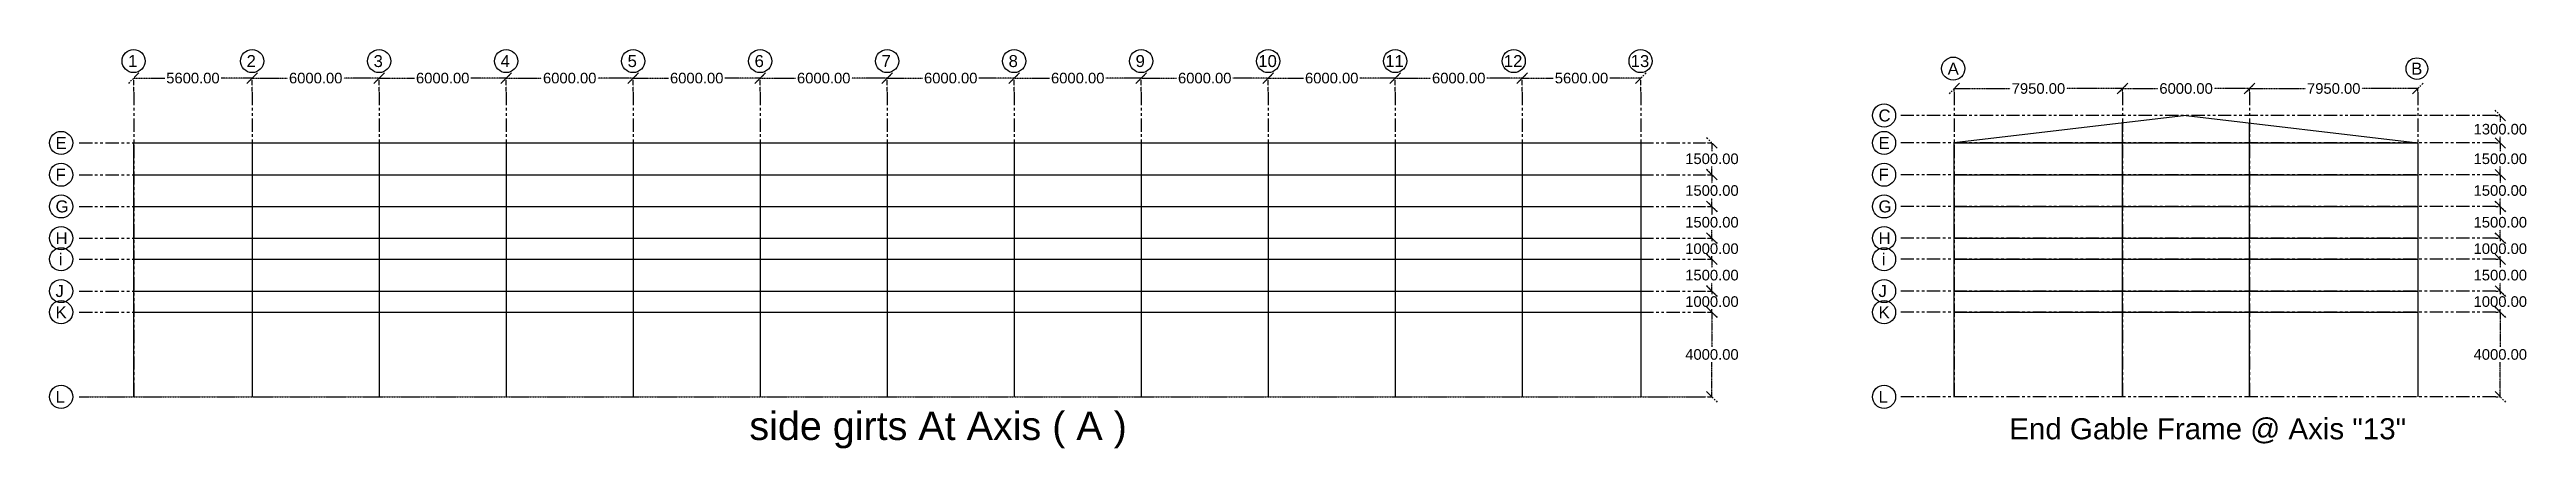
# Model space of a CAD drawing. Header units: inches. Extents: x 8519 to 881470, y -4476 to 84370.
# Drawn here: x 183655 to 300672, y -2438 to 16424 of the extents above; entities that cross this region are included whole.
import ezdxf

# ---------------------------------------------------------------- set-up
doc = ezdxf.new("R2010")
doc.units = ezdxf.units.IN
doc.header["$MEASUREMENT"] = 0
doc.header["$PDMODE"] = 34
doc.linetypes.add('ACAD_ISO03W100', pattern=[30, 12, -18])
doc.linetypes.add('PHANTOM2', pattern=[1.25, 0.625, -0.125, 0.125, -0.125, 0.125, -0.125])
for name, color, linetype in [('axis', 8, 'PHANTOM2'), ('dimensions', 1, 'PHANTOM2'), ('initial layout', 7, 'Continuous'), ('text', 3, 'Continuous')]:
    doc.layers.add(name, color=color, linetype=linetype)
doc.styles.get("Standard").update_dxf_attribs({"font": 'arial.ttf'})
doc.dimstyles.new('Dim_1', dxfattribs={"dimtxt": 500, "dimasz": 500, "dimexe": 0.0625, "dimexo": 0.0625, "dimgap": 100, "dimtad": 0, "dimtih": 1, "dimtoh": 1, "dimzin": 0, "dimdsep": 46, "dimtxsty": 'Standard', "dimblk": 'OBLIQUE', "dimcen": 0.09, "dimclrd": 256, "dimclre": 256, "dimclrt": 256, "dimadec": 0, "dimazin": 0, "dimtfac": 1, "dimtofl": 0, "dimtmove": 0, "dimatfit": 3, "dimfxl": 1, "dimtfillclr": 256, "dimtolj": 1, "dimtzin": 0, "dimlwe": -1, "dimarcsym": 0})

msp = doc.modelspace()

# ---------------------------------------------------------------- texts
at = {"layer": 'text'}
for s, height, p in [('1', 564.824, (187363.291, 15594.893)), ('2', 564.824, (192963.291, 15594.893)), ('3', 564.824, (198963.291, 15594.893)), ('4', 564.824, (204963.291, 15594.893)), ('5', 564.824, (210963.291, 15594.893)), ('6', 564.824, (216963.291, 15594.893)), ('7', 564.824, (222963.291, 15594.893)), ('8', 564.824, (228963.291, 15594.893)), ('9', 564.824, (234963.291, 15594.893)), ('10', 564.8237, (240758.574, 15594.893)), ('11', 564.8237, (246758.574, 15594.893)), ('12', 564.8237, (252358.574, 15594.893)), ('13', 564.8237, (258352.605, 15594.893)), ('A', 564.824, (273326.953, 15236.204)), ('B', 564.824, (295226.953, 15236.204)), ('C', 564.824, (270061.18, 13022.897)), ('E', 564.824, (183937.851, 11722.897)), ('E', 564.824, (270061.18, 11722.897)), ('F', 564.824, (183937.851, 10222.897)), ('F', 564.824, (270061.18, 10222.897)), ('G', 564.824, (183937.851, 8722.897)), ('G', 564.824, (270061.18, 8722.897)), ('H', 564.824, (183937.851, 7222.897)), ('H', 564.824, (270061.18, 7222.897)), ('i', 564.824, (184091.899, 6222.76)), ('i', 564.824, (270215.228, 6222.76)), ('J', 564.824, (183937.851, 4722.897)), ('J', 564.824, (270061.18, 4722.897)), ('K', 564.824, (183937.851, 3722.897)), ('K', 564.824, (270061.18, 3722.897)), ('L', 564.824, (183937.851, -277.103)), ('L', 564.824, (270061.18, -277.103)), ('side girts At Axis ( A )', 1335.70515, (216716.403, -2034.87)), ('End Gable Frame @ Axis "13"', 997.80206, (276236.929, -2004.304))]:
    msp.add_text(s, height=height, dxfattribs=at).set_placement(p)

# ---------------------------------------------------------------- blocks, each defined once
blk = doc.blocks.new('_Oblique')
at = {"color": 0, "linetype": 'ByBlock', "lineweight": -2}
blk.add_line((-0.5, -0.5), (0.5, 0.5), dxfattribs=at)
blk = doc.blocks.new('*D104')
at = {"layer": 'Defpoints', "color": 0, "transparency": 16777216}
for p in [(187629, 15070), (187629, 14415), (193229, 14415)]:
    blk.add_point(p, dxfattribs=at)
at = {"layer": 'dimensions', "linetype": 'ACAD_ISO03W100', "transparency": 16777216}
for p, q in [((187629, 14415), (187629, 15070)), ((193229, 14415), (193229, 15070))]:
    blk.add_line(p, q, dxfattribs=at)
at = {"layer": 'dimensions', "lineweight": -2, "transparency": 16777216}
for p, q in [((187629, 15070), (189098, 15070)), ((193229, 15070), (191761, 15070))]:
    blk.add_line(p, q, dxfattribs=at)
at = {"layer": 'dimensions', "lineweight": -2, "transparency": 16777216, "xscale": 500, "yscale": 500, "zscale": 500, "rotation": 180}
blk.add_blockref('_Oblique', (187629, 15070), dxfattribs=at)
at = {"layer": 'dimensions', "lineweight": -2, "transparency": 16777216, "xscale": 500, "yscale": 500, "zscale": 500}
blk.add_blockref('_Oblique', (193229, 15070), dxfattribs=at)
at = {"layer": 'dimensions', "transparency": 16777216, "insert": (190429, 15070), "char_height": 500, "attachment_point": 5}
blk.add_mtext('\\A1;5600.00', dxfattribs=at)
blk = doc.blocks.new('*D105')
at = {"layer": 'Defpoints', "color": 0, "transparency": 16777216}
for p in [(193229, 15070), (193229, 14415), (199229, 14415)]:
    blk.add_point(p, dxfattribs=at)
at = {"layer": 'dimensions', "linetype": 'ACAD_ISO03W100', "transparency": 16777216}
for p, q in [((193229, 14415), (193229, 15070)), ((199229, 14415), (199229, 15070))]:
    blk.add_line(p, q, dxfattribs=at)
at = {"layer": 'dimensions', "lineweight": -2, "transparency": 16777216}
for p, q in [((193229, 15070), (194897, 15070)), ((199229, 15070), (197562, 15070))]:
    blk.add_line(p, q, dxfattribs=at)
at = {"layer": 'dimensions', "lineweight": -2, "transparency": 16777216, "xscale": 500, "yscale": 500, "zscale": 500, "rotation": 180}
blk.add_blockref('_Oblique', (193229, 15070), dxfattribs=at)
at = {"layer": 'dimensions', "lineweight": -2, "transparency": 16777216, "xscale": 500, "yscale": 500, "zscale": 500}
blk.add_blockref('_Oblique', (199229, 15070), dxfattribs=at)
at = {"layer": 'dimensions', "transparency": 16777216, "insert": (196229, 15070), "char_height": 500, "attachment_point": 5}
blk.add_mtext('\\A1;6000.00', dxfattribs=at)
blk = doc.blocks.new('*D106')
at = {"layer": 'Defpoints', "color": 0, "transparency": 16777216}
for p in [(199229, 15070), (199229, 14415), (205229, 14415)]:
    blk.add_point(p, dxfattribs=at)
at = {"layer": 'dimensions', "linetype": 'ACAD_ISO03W100', "transparency": 16777216}
for p, q in [((199229, 14415), (199229, 15070)), ((205229, 14415), (205229, 15070))]:
    blk.add_line(p, q, dxfattribs=at)
at = {"layer": 'dimensions', "lineweight": -2, "transparency": 16777216}
for p, q in [((199229, 15070), (200897, 15070)), ((205229, 15070), (203562, 15070))]:
    blk.add_line(p, q, dxfattribs=at)
at = {"layer": 'dimensions', "lineweight": -2, "transparency": 16777216, "xscale": 500, "yscale": 500, "zscale": 500, "rotation": 180}
blk.add_blockref('_Oblique', (199229, 15070), dxfattribs=at)
at = {"layer": 'dimensions', "lineweight": -2, "transparency": 16777216, "xscale": 500, "yscale": 500, "zscale": 500}
blk.add_blockref('_Oblique', (205229, 15070), dxfattribs=at)
at = {"layer": 'dimensions', "transparency": 16777216, "insert": (202229, 15070), "char_height": 500, "attachment_point": 5}
blk.add_mtext('\\A1;6000.00', dxfattribs=at)
blk = doc.blocks.new('*D107')
at = {"layer": 'Defpoints', "color": 0, "transparency": 16777216}
for p in [(205229, 15070), (205229, 14415), (211229, 14415)]:
    blk.add_point(p, dxfattribs=at)
at = {"layer": 'dimensions', "linetype": 'ACAD_ISO03W100', "transparency": 16777216}
for p, q in [((205229, 14415), (205229, 15070)), ((211229, 14415), (211229, 15070))]:
    blk.add_line(p, q, dxfattribs=at)
at = {"layer": 'dimensions', "lineweight": -2, "transparency": 16777216}
for p, q in [((205229, 15070), (206897, 15070)), ((211229, 15070), (209562, 15070))]:
    blk.add_line(p, q, dxfattribs=at)
at = {"layer": 'dimensions', "lineweight": -2, "transparency": 16777216, "xscale": 500, "yscale": 500, "zscale": 500, "rotation": 180}
blk.add_blockref('_Oblique', (205229, 15070), dxfattribs=at)
at = {"layer": 'dimensions', "lineweight": -2, "transparency": 16777216, "xscale": 500, "yscale": 500, "zscale": 500}
blk.add_blockref('_Oblique', (211229, 15070), dxfattribs=at)
at = {"layer": 'dimensions', "transparency": 16777216, "insert": (208229, 15070), "char_height": 500, "attachment_point": 5}
blk.add_mtext('\\A1;6000.00', dxfattribs=at)
blk = doc.blocks.new('*D108')
at = {"layer": 'Defpoints', "color": 0, "transparency": 16777216}
for p in [(211229, 15070), (211229, 14415), (217229, 14415)]:
    blk.add_point(p, dxfattribs=at)
at = {"layer": 'dimensions', "linetype": 'ACAD_ISO03W100', "transparency": 16777216}
for p, q in [((211229, 14415), (211229, 15070)), ((217229, 14415), (217229, 15070))]:
    blk.add_line(p, q, dxfattribs=at)
at = {"layer": 'dimensions', "lineweight": -2, "transparency": 16777216}
for p, q in [((211229, 15070), (212897, 15070)), ((217229, 15070), (215562, 15070))]:
    blk.add_line(p, q, dxfattribs=at)
at = {"layer": 'dimensions', "lineweight": -2, "transparency": 16777216, "xscale": 500, "yscale": 500, "zscale": 500, "rotation": 180}
blk.add_blockref('_Oblique', (211229, 15070), dxfattribs=at)
at = {"layer": 'dimensions', "lineweight": -2, "transparency": 16777216, "xscale": 500, "yscale": 500, "zscale": 500}
blk.add_blockref('_Oblique', (217229, 15070), dxfattribs=at)
at = {"layer": 'dimensions', "transparency": 16777216, "insert": (214229, 15070), "char_height": 500, "attachment_point": 5}
blk.add_mtext('\\A1;6000.00', dxfattribs=at)
blk = doc.blocks.new('*D109')
at = {"layer": 'Defpoints', "color": 0, "transparency": 16777216}
for p in [(217229, 15070), (217229, 14415), (223229, 14415)]:
    blk.add_point(p, dxfattribs=at)
at = {"layer": 'dimensions', "linetype": 'ACAD_ISO03W100', "transparency": 16777216}
for p, q in [((217229, 14415), (217229, 15070)), ((223229, 14415), (223229, 15070))]:
    blk.add_line(p, q, dxfattribs=at)
at = {"layer": 'dimensions', "lineweight": -2, "transparency": 16777216}
for p, q in [((217229, 15070), (218897, 15070)), ((223229, 15070), (221562, 15070))]:
    blk.add_line(p, q, dxfattribs=at)
at = {"layer": 'dimensions', "lineweight": -2, "transparency": 16777216, "xscale": 500, "yscale": 500, "zscale": 500, "rotation": 180}
blk.add_blockref('_Oblique', (217229, 15070), dxfattribs=at)
at = {"layer": 'dimensions', "lineweight": -2, "transparency": 16777216, "xscale": 500, "yscale": 500, "zscale": 500}
blk.add_blockref('_Oblique', (223229, 15070), dxfattribs=at)
at = {"layer": 'dimensions', "transparency": 16777216, "insert": (220229, 15070), "char_height": 500, "attachment_point": 5}
blk.add_mtext('\\A1;6000.00', dxfattribs=at)
blk = doc.blocks.new('*D110')
at = {"layer": 'Defpoints', "color": 0, "transparency": 16777216}
for p in [(223229, 15070), (223229, 14415), (229229, 14415)]:
    blk.add_point(p, dxfattribs=at)
at = {"layer": 'dimensions', "linetype": 'ACAD_ISO03W100', "transparency": 16777216}
for p, q in [((223229, 14415), (223229, 15070)), ((229229, 14415), (229229, 15070))]:
    blk.add_line(p, q, dxfattribs=at)
at = {"layer": 'dimensions', "lineweight": -2, "transparency": 16777216}
for p, q in [((223229, 15070), (224897, 15070)), ((229229, 15070), (227562, 15070))]:
    blk.add_line(p, q, dxfattribs=at)
at = {"layer": 'dimensions', "lineweight": -2, "transparency": 16777216, "xscale": 500, "yscale": 500, "zscale": 500, "rotation": 180}
blk.add_blockref('_Oblique', (223229, 15070), dxfattribs=at)
at = {"layer": 'dimensions', "lineweight": -2, "transparency": 16777216, "xscale": 500, "yscale": 500, "zscale": 500}
blk.add_blockref('_Oblique', (229229, 15070), dxfattribs=at)
at = {"layer": 'dimensions', "transparency": 16777216, "insert": (226229, 15070), "char_height": 500, "attachment_point": 5}
blk.add_mtext('\\A1;6000.00', dxfattribs=at)
blk = doc.blocks.new('*D111')
at = {"layer": 'Defpoints', "color": 0, "transparency": 16777216}
for p in [(229229, 15070), (229229, 14415), (235229, 14415)]:
    blk.add_point(p, dxfattribs=at)
at = {"layer": 'dimensions', "linetype": 'ACAD_ISO03W100', "transparency": 16777216}
for p, q in [((229229, 14415), (229229, 15070)), ((235229, 14415), (235229, 15070))]:
    blk.add_line(p, q, dxfattribs=at)
at = {"layer": 'dimensions', "lineweight": -2, "transparency": 16777216}
for p, q in [((229229, 15070), (230897, 15070)), ((235229, 15070), (233562, 15070))]:
    blk.add_line(p, q, dxfattribs=at)
at = {"layer": 'dimensions', "lineweight": -2, "transparency": 16777216, "xscale": 500, "yscale": 500, "zscale": 500, "rotation": 180}
blk.add_blockref('_Oblique', (229229, 15070), dxfattribs=at)
at = {"layer": 'dimensions', "lineweight": -2, "transparency": 16777216, "xscale": 500, "yscale": 500, "zscale": 500}
blk.add_blockref('_Oblique', (235229, 15070), dxfattribs=at)
at = {"layer": 'dimensions', "transparency": 16777216, "insert": (232229, 15070), "char_height": 500, "attachment_point": 5}
blk.add_mtext('\\A1;6000.00', dxfattribs=at)
blk = doc.blocks.new('*D112')
at = {"layer": 'Defpoints', "color": 0, "transparency": 16777216}
for p in [(235229, 15070), (235229, 14415), (241229, 14415)]:
    blk.add_point(p, dxfattribs=at)
at = {"layer": 'dimensions', "linetype": 'ACAD_ISO03W100', "transparency": 16777216}
for p, q in [((235229, 14415), (235229, 15070)), ((241229, 14415), (241229, 15070))]:
    blk.add_line(p, q, dxfattribs=at)
at = {"layer": 'dimensions', "lineweight": -2, "transparency": 16777216}
for p, q in [((235229, 15070), (236897, 15070)), ((241229, 15070), (239562, 15070))]:
    blk.add_line(p, q, dxfattribs=at)
at = {"layer": 'dimensions', "lineweight": -2, "transparency": 16777216, "xscale": 500, "yscale": 500, "zscale": 500, "rotation": 180}
blk.add_blockref('_Oblique', (235229, 15070), dxfattribs=at)
at = {"layer": 'dimensions', "lineweight": -2, "transparency": 16777216, "xscale": 500, "yscale": 500, "zscale": 500}
blk.add_blockref('_Oblique', (241229, 15070), dxfattribs=at)
at = {"layer": 'dimensions', "transparency": 16777216, "insert": (238229, 15070), "char_height": 500, "attachment_point": 5}
blk.add_mtext('\\A1;6000.00', dxfattribs=at)
blk = doc.blocks.new('*D113')
at = {"layer": 'Defpoints', "color": 0, "transparency": 16777216}
for p in [(241229, 15070), (241229, 14415), (247229, 14415)]:
    blk.add_point(p, dxfattribs=at)
at = {"layer": 'dimensions', "linetype": 'ACAD_ISO03W100', "transparency": 16777216}
for p, q in [((241229, 14415), (241229, 15070)), ((247229, 14415), (247229, 15070))]:
    blk.add_line(p, q, dxfattribs=at)
at = {"layer": 'dimensions', "lineweight": -2, "transparency": 16777216}
for p, q in [((241229, 15070), (242897, 15070)), ((247229, 15070), (245562, 15070))]:
    blk.add_line(p, q, dxfattribs=at)
at = {"layer": 'dimensions', "lineweight": -2, "transparency": 16777216, "xscale": 500, "yscale": 500, "zscale": 500, "rotation": 180}
blk.add_blockref('_Oblique', (241229, 15070), dxfattribs=at)
at = {"layer": 'dimensions', "lineweight": -2, "transparency": 16777216, "xscale": 500, "yscale": 500, "zscale": 500}
blk.add_blockref('_Oblique', (247229, 15070), dxfattribs=at)
at = {"layer": 'dimensions', "transparency": 16777216, "insert": (244229, 15070), "char_height": 500, "attachment_point": 5}
blk.add_mtext('\\A1;6000.00', dxfattribs=at)
blk = doc.blocks.new('*D114')
at = {"layer": 'Defpoints', "color": 0, "transparency": 16777216}
for p in [(247229, 15070), (247229, 14415), (253229, 14415)]:
    blk.add_point(p, dxfattribs=at)
at = {"layer": 'dimensions', "linetype": 'ACAD_ISO03W100', "transparency": 16777216}
for p, q in [((247229, 14415), (247229, 15070)), ((253229, 14415), (253229, 15070))]:
    blk.add_line(p, q, dxfattribs=at)
at = {"layer": 'dimensions', "lineweight": -2, "transparency": 16777216}
for p, q in [((247229, 15070), (248897, 15070)), ((253229, 15070), (251562, 15070))]:
    blk.add_line(p, q, dxfattribs=at)
at = {"layer": 'dimensions', "lineweight": -2, "transparency": 16777216, "xscale": 500, "yscale": 500, "zscale": 500, "rotation": 180}
blk.add_blockref('_Oblique', (247229, 15070), dxfattribs=at)
at = {"layer": 'dimensions', "lineweight": -2, "transparency": 16777216, "xscale": 500, "yscale": 500, "zscale": 500}
blk.add_blockref('_Oblique', (253229, 15070), dxfattribs=at)
at = {"layer": 'dimensions', "transparency": 16777216, "insert": (250229, 15070), "char_height": 500, "attachment_point": 5}
blk.add_mtext('\\A1;6000.00', dxfattribs=at)
blk = doc.blocks.new('*D115')
at = {"layer": 'Defpoints', "color": 0, "transparency": 16777216}
for p in [(253229, 15070), (253229, 14415), (258829, 14415)]:
    blk.add_point(p, dxfattribs=at)
at = {"layer": 'dimensions', "linetype": 'ACAD_ISO03W100', "transparency": 16777216}
for p, q in [((253229, 14415), (253229, 15070)), ((258829, 14415), (258829, 15070))]:
    blk.add_line(p, q, dxfattribs=at)
at = {"layer": 'dimensions', "lineweight": -2, "transparency": 16777216}
for p, q in [((253229, 15070), (254698, 15070)), ((258829, 15070), (257361, 15070))]:
    blk.add_line(p, q, dxfattribs=at)
at = {"layer": 'dimensions', "lineweight": -2, "transparency": 16777216, "xscale": 500, "yscale": 500, "zscale": 500, "rotation": 180}
blk.add_blockref('_Oblique', (253229, 15070), dxfattribs=at)
at = {"layer": 'dimensions', "lineweight": -2, "transparency": 16777216, "xscale": 500, "yscale": 500, "zscale": 500}
blk.add_blockref('_Oblique', (258829, 15070), dxfattribs=at)
at = {"layer": 'dimensions', "transparency": 16777216, "insert": (256029, 15070), "char_height": 500, "attachment_point": 5}
blk.add_mtext('\\A1;5600.00', dxfattribs=at)
blk = doc.blocks.new('*D116')
at = {"layer": 'Defpoints', "color": 0, "transparency": 16777216}
for p in [(261659, 5005), (262192, 5005), (261659, 4005)]:
    blk.add_point(p, dxfattribs=at)
at = {"layer": 'dimensions', "linetype": 'ACAD_ISO03W100', "transparency": 16777216}
for p, q in [((261659, 5005), (262192, 5005)), ((261659, 4005), (262192, 4005))]:
    blk.add_line(p, q, dxfattribs=at)
at = {"layer": 'dimensions', "lineweight": -2, "transparency": 16777216}
for p, q in [((262192, 5005), (262192, 4861)), ((262192, 4005), (262192, 4150))]:
    blk.add_line(p, q, dxfattribs=at)
at = {"layer": 'dimensions', "lineweight": -2, "transparency": 16777216, "xscale": 500, "yscale": 500, "zscale": 500}
for p, rotation in [((262192, 5005), 90), ((262192, 4005), 270)]:
    blk.add_blockref('_Oblique', p, dxfattribs=dict(at, rotation=rotation))
at = {"layer": 'dimensions', "transparency": 16777216, "insert": (262192, 4505), "char_height": 500, "attachment_point": 5}
blk.add_mtext('\\A1;1000.00', dxfattribs=at)
blk = doc.blocks.new('*D117')
at = {"layer": 'Defpoints', "color": 0, "transparency": 16777216}
for p in [(261659, 6505), (262192, 6505), (261659, 5005)]:
    blk.add_point(p, dxfattribs=at)
at = {"layer": 'dimensions', "linetype": 'ACAD_ISO03W100', "transparency": 16777216}
for p, q in [((261659, 6505), (262192, 6505)), ((261659, 5005), (262192, 5005))]:
    blk.add_line(p, q, dxfattribs=at)
at = {"layer": 'dimensions', "lineweight": -2, "transparency": 16777216}
for p, q in [((262192, 6505), (262192, 6111)), ((262192, 5005), (262192, 5400))]:
    blk.add_line(p, q, dxfattribs=at)
at = {"layer": 'dimensions', "lineweight": -2, "transparency": 16777216, "xscale": 500, "yscale": 500, "zscale": 500}
for p, rotation in [((262192, 6505), 90), ((262192, 5005), 270)]:
    blk.add_blockref('_Oblique', p, dxfattribs=dict(at, rotation=rotation))
at = {"layer": 'dimensions', "transparency": 16777216, "insert": (262192, 5755), "char_height": 500, "attachment_point": 5}
blk.add_mtext('\\A1;1500.00', dxfattribs=at)
blk = doc.blocks.new('*D118')
at = {"layer": 'Defpoints', "color": 0, "transparency": 16777216}
for p in [(261659, 7505), (262192, 7505), (261659, 6505)]:
    blk.add_point(p, dxfattribs=at)
at = {"layer": 'dimensions', "linetype": 'ACAD_ISO03W100', "transparency": 16777216}
for p, q in [((261659, 7505), (262192, 7505)), ((261659, 6505), (262192, 6505))]:
    blk.add_line(p, q, dxfattribs=at)
at = {"layer": 'dimensions', "lineweight": -2, "transparency": 16777216}
for p, q in [((262192, 7505), (262192, 7361)), ((262192, 6505), (262192, 6650))]:
    blk.add_line(p, q, dxfattribs=at)
at = {"layer": 'dimensions', "lineweight": -2, "transparency": 16777216, "xscale": 500, "yscale": 500, "zscale": 500}
for p, rotation in [((262192, 7505), 90), ((262192, 6505), 270)]:
    blk.add_blockref('_Oblique', p, dxfattribs=dict(at, rotation=rotation))
at = {"layer": 'dimensions', "transparency": 16777216, "insert": (262192, 7005), "char_height": 500, "attachment_point": 5}
blk.add_mtext('\\A1;1000.00', dxfattribs=at)
blk = doc.blocks.new('*D119')
at = {"layer": 'Defpoints', "color": 0, "transparency": 16777216}
for p in [(261659, 9005), (262192, 9005), (261659, 7505)]:
    blk.add_point(p, dxfattribs=at)
at = {"layer": 'dimensions', "linetype": 'ACAD_ISO03W100', "transparency": 16777216}
for p, q in [((261659, 9005), (262192, 9005)), ((261659, 7505), (262192, 7505))]:
    blk.add_line(p, q, dxfattribs=at)
at = {"layer": 'dimensions', "lineweight": -2, "transparency": 16777216}
for p, q in [((262192, 9005), (262192, 8611)), ((262192, 7505), (262192, 7900))]:
    blk.add_line(p, q, dxfattribs=at)
at = {"layer": 'dimensions', "lineweight": -2, "transparency": 16777216, "xscale": 500, "yscale": 500, "zscale": 500}
for p, rotation in [((262192, 9005), 90), ((262192, 7505), 270)]:
    blk.add_blockref('_Oblique', p, dxfattribs=dict(at, rotation=rotation))
at = {"layer": 'dimensions', "transparency": 16777216, "insert": (262192, 8255), "char_height": 500, "attachment_point": 5}
blk.add_mtext('\\A1;1500.00', dxfattribs=at)
blk = doc.blocks.new('*D120')
at = {"layer": 'Defpoints', "color": 0, "transparency": 16777216}
for p in [(261659, 10505), (262192, 10505), (261659, 9005)]:
    blk.add_point(p, dxfattribs=at)
at = {"layer": 'dimensions', "linetype": 'ACAD_ISO03W100', "transparency": 16777216}
for p, q in [((261659, 10505), (262192, 10505)), ((261659, 9005), (262192, 9005))]:
    blk.add_line(p, q, dxfattribs=at)
at = {"layer": 'dimensions', "lineweight": -2, "transparency": 16777216}
for p, q in [((262192, 10505), (262192, 10111)), ((262192, 9005), (262192, 9400))]:
    blk.add_line(p, q, dxfattribs=at)
at = {"layer": 'dimensions', "lineweight": -2, "transparency": 16777216, "xscale": 500, "yscale": 500, "zscale": 500}
for p, rotation in [((262192, 10505), 90), ((262192, 9005), 270)]:
    blk.add_blockref('_Oblique', p, dxfattribs=dict(at, rotation=rotation))
at = {"layer": 'dimensions', "transparency": 16777216, "insert": (262192, 9755), "char_height": 500, "attachment_point": 5}
blk.add_mtext('\\A1;1500.00', dxfattribs=at)
blk = doc.blocks.new('*D121')
at = {"layer": 'Defpoints', "color": 0, "transparency": 16777216}
for p in [(261659, 12005), (262192, 12005), (261659, 10505)]:
    blk.add_point(p, dxfattribs=at)
at = {"layer": 'dimensions', "linetype": 'ACAD_ISO03W100', "transparency": 16777216}
for p, q in [((261659, 12005), (262192, 12005)), ((261659, 10505), (262192, 10505))]:
    blk.add_line(p, q, dxfattribs=at)
at = {"layer": 'dimensions', "lineweight": -2, "transparency": 16777216}
for p, q in [((262192, 12005), (262192, 11611)), ((262192, 10505), (262192, 10900))]:
    blk.add_line(p, q, dxfattribs=at)
at = {"layer": 'dimensions', "lineweight": -2, "transparency": 16777216, "xscale": 500, "yscale": 500, "zscale": 500}
for p, rotation in [((262192, 12005), 90), ((262192, 10505), 270)]:
    blk.add_blockref('_Oblique', p, dxfattribs=dict(at, rotation=rotation))
at = {"layer": 'dimensions', "transparency": 16777216, "insert": (262192, 11255), "char_height": 500, "attachment_point": 5}
blk.add_mtext('\\A1;1500.00', dxfattribs=at)
blk = doc.blocks.new('*D122')
at = {"layer": 'Defpoints', "color": 0, "transparency": 16777216}
for p in [(261659, 4005), (261659, 5), (262192, 5)]:
    blk.add_point(p, dxfattribs=at)
at = {"layer": 'dimensions', "linetype": 'ACAD_ISO03W100', "transparency": 16777216}
for p, q in [((261659, 4005), (262192, 4005)), ((261659, 5), (262192, 5))]:
    blk.add_line(p, q, dxfattribs=at)
at = {"layer": 'dimensions', "lineweight": -2, "transparency": 16777216}
for p, q in [((262192, 4005), (262192, 2361)), ((262192, 5), (262192, 1650))]:
    blk.add_line(p, q, dxfattribs=at)
at = {"layer": 'dimensions', "lineweight": -2, "transparency": 16777216, "xscale": 500, "yscale": 500, "zscale": 500}
for p, rotation in [((262192, 4005), 90), ((262192, 5), 270)]:
    blk.add_blockref('_Oblique', p, dxfattribs=dict(at, rotation=rotation))
at = {"layer": 'dimensions', "transparency": 16777216, "insert": (262192, 2005), "char_height": 500, "attachment_point": 5}
blk.add_mtext('\\A1;4000.00', dxfattribs=at)
blk = doc.blocks.new('*D123')
at = {"layer": 'Defpoints', "color": 0, "transparency": 16777216}
for p in [(299226, 4005), (299437, 4005), (299226, 5)]:
    blk.add_point(p, dxfattribs=at)
at = {"layer": 'dimensions', "linetype": 'ACAD_ISO03W100', "transparency": 16777216}
for p, q in [((299226, 4005), (299437, 4005)), ((299226, 5), (299437, 5))]:
    blk.add_line(p, q, dxfattribs=at)
at = {"layer": 'dimensions', "lineweight": -2, "transparency": 16777216}
for p, q in [((299437, 4005), (299437, 2361)), ((299437, 5), (299437, 1650))]:
    blk.add_line(p, q, dxfattribs=at)
at = {"layer": 'dimensions', "lineweight": -2, "transparency": 16777216, "xscale": 500, "yscale": 500, "zscale": 500}
for p, rotation in [((299437, 4005), 90), ((299437, 5), 270)]:
    blk.add_blockref('_Oblique', p, dxfattribs=dict(at, rotation=rotation))
at = {"layer": 'dimensions', "transparency": 16777216, "insert": (299437, 2005), "char_height": 500, "attachment_point": 5}
blk.add_mtext('\\A1;4000.00', dxfattribs=at)
blk = doc.blocks.new('*D124')
at = {"layer": 'Defpoints', "color": 0, "transparency": 16777216}
for p in [(299226, 5005), (299437, 5005), (299226, 4005)]:
    blk.add_point(p, dxfattribs=at)
at = {"layer": 'dimensions', "linetype": 'ACAD_ISO03W100', "transparency": 16777216}
for p, q in [((299226, 5005), (299437, 5005)), ((299226, 4005), (299437, 4005))]:
    blk.add_line(p, q, dxfattribs=at)
at = {"layer": 'dimensions', "lineweight": -2, "transparency": 16777216}
for p, q in [((299437, 5005), (299437, 4861)), ((299437, 4005), (299437, 4150))]:
    blk.add_line(p, q, dxfattribs=at)
at = {"layer": 'dimensions', "lineweight": -2, "transparency": 16777216, "xscale": 500, "yscale": 500, "zscale": 500}
for p, rotation in [((299437, 5005), 90), ((299437, 4005), 270)]:
    blk.add_blockref('_Oblique', p, dxfattribs=dict(at, rotation=rotation))
at = {"layer": 'dimensions', "transparency": 16777216, "insert": (299437, 4505), "char_height": 500, "attachment_point": 5}
blk.add_mtext('\\A1;1000.00', dxfattribs=at)
blk = doc.blocks.new('*D125')
at = {"layer": 'Defpoints', "color": 0, "transparency": 16777216}
for p in [(299226, 6505), (299437, 6505), (299226, 5005)]:
    blk.add_point(p, dxfattribs=at)
at = {"layer": 'dimensions', "linetype": 'ACAD_ISO03W100', "transparency": 16777216}
for p, q in [((299226, 6505), (299437, 6505)), ((299226, 5005), (299437, 5005))]:
    blk.add_line(p, q, dxfattribs=at)
at = {"layer": 'dimensions', "lineweight": -2, "transparency": 16777216}
for p, q in [((299437, 6505), (299437, 6111)), ((299437, 5005), (299437, 5400))]:
    blk.add_line(p, q, dxfattribs=at)
at = {"layer": 'dimensions', "lineweight": -2, "transparency": 16777216, "xscale": 500, "yscale": 500, "zscale": 500}
for p, rotation in [((299437, 6505), 90), ((299437, 5005), 270)]:
    blk.add_blockref('_Oblique', p, dxfattribs=dict(at, rotation=rotation))
at = {"layer": 'dimensions', "transparency": 16777216, "insert": (299437, 5755), "char_height": 500, "attachment_point": 5}
blk.add_mtext('\\A1;1500.00', dxfattribs=at)
blk = doc.blocks.new('*D126')
at = {"layer": 'Defpoints', "color": 0, "transparency": 16777216}
for p in [(299226, 7505), (299437, 7505), (299226, 6505)]:
    blk.add_point(p, dxfattribs=at)
at = {"layer": 'dimensions', "linetype": 'ACAD_ISO03W100', "transparency": 16777216}
for p, q in [((299226, 7505), (299437, 7505)), ((299226, 6505), (299437, 6505))]:
    blk.add_line(p, q, dxfattribs=at)
at = {"layer": 'dimensions', "lineweight": -2, "transparency": 16777216}
for p, q in [((299437, 7505), (299437, 7361)), ((299437, 6505), (299437, 6650))]:
    blk.add_line(p, q, dxfattribs=at)
at = {"layer": 'dimensions', "lineweight": -2, "transparency": 16777216, "xscale": 500, "yscale": 500, "zscale": 500}
for p, rotation in [((299437, 7505), 90), ((299437, 6505), 270)]:
    blk.add_blockref('_Oblique', p, dxfattribs=dict(at, rotation=rotation))
at = {"layer": 'dimensions', "transparency": 16777216, "insert": (299437, 7005), "char_height": 500, "attachment_point": 5}
blk.add_mtext('\\A1;1000.00', dxfattribs=at)
blk = doc.blocks.new('*D127')
at = {"layer": 'Defpoints', "color": 0, "transparency": 16777216}
for p in [(299226, 9005), (299437, 9005), (299226, 7505)]:
    blk.add_point(p, dxfattribs=at)
at = {"layer": 'dimensions', "linetype": 'ACAD_ISO03W100', "transparency": 16777216}
for p, q in [((299226, 9005), (299437, 9005)), ((299226, 7505), (299437, 7505))]:
    blk.add_line(p, q, dxfattribs=at)
at = {"layer": 'dimensions', "lineweight": -2, "transparency": 16777216}
for p, q in [((299437, 9005), (299437, 8611)), ((299437, 7505), (299437, 7900))]:
    blk.add_line(p, q, dxfattribs=at)
at = {"layer": 'dimensions', "lineweight": -2, "transparency": 16777216, "xscale": 500, "yscale": 500, "zscale": 500}
for p, rotation in [((299437, 9005), 90), ((299437, 7505), 270)]:
    blk.add_blockref('_Oblique', p, dxfattribs=dict(at, rotation=rotation))
at = {"layer": 'dimensions', "transparency": 16777216, "insert": (299437, 8255), "char_height": 500, "attachment_point": 5}
blk.add_mtext('\\A1;1500.00', dxfattribs=at)
blk = doc.blocks.new('*D128')
at = {"layer": 'Defpoints', "color": 0, "transparency": 16777216}
for p in [(299226, 10505), (299437, 10505), (299226, 9005)]:
    blk.add_point(p, dxfattribs=at)
at = {"layer": 'dimensions', "linetype": 'ACAD_ISO03W100', "transparency": 16777216}
for p, q in [((299226, 10505), (299437, 10505)), ((299226, 9005), (299437, 9005))]:
    blk.add_line(p, q, dxfattribs=at)
at = {"layer": 'dimensions', "lineweight": -2, "transparency": 16777216}
for p, q in [((299437, 10505), (299437, 10111)), ((299437, 9005), (299437, 9400))]:
    blk.add_line(p, q, dxfattribs=at)
at = {"layer": 'dimensions', "lineweight": -2, "transparency": 16777216, "xscale": 500, "yscale": 500, "zscale": 500}
for p, rotation in [((299437, 10505), 90), ((299437, 9005), 270)]:
    blk.add_blockref('_Oblique', p, dxfattribs=dict(at, rotation=rotation))
at = {"layer": 'dimensions', "transparency": 16777216, "insert": (299437, 9755), "char_height": 500, "attachment_point": 5}
blk.add_mtext('\\A1;1500.00', dxfattribs=at)
blk = doc.blocks.new('*D129')
at = {"layer": 'Defpoints', "color": 0, "transparency": 16777216}
for p in [(299226, 12005), (299437, 12005), (299226, 10505)]:
    blk.add_point(p, dxfattribs=at)
at = {"layer": 'dimensions', "linetype": 'ACAD_ISO03W100', "transparency": 16777216}
for p, q in [((299226, 12005), (299437, 12005)), ((299226, 10505), (299437, 10505))]:
    blk.add_line(p, q, dxfattribs=at)
at = {"layer": 'dimensions', "lineweight": -2, "transparency": 16777216}
for p, q in [((299437, 12005), (299437, 11611)), ((299437, 10505), (299437, 10900))]:
    blk.add_line(p, q, dxfattribs=at)
at = {"layer": 'dimensions', "lineweight": -2, "transparency": 16777216, "xscale": 500, "yscale": 500, "zscale": 500}
for p, rotation in [((299437, 12005), 90), ((299437, 10505), 270)]:
    blk.add_blockref('_Oblique', p, dxfattribs=dict(at, rotation=rotation))
at = {"layer": 'dimensions', "transparency": 16777216, "insert": (299437, 11255), "char_height": 500, "attachment_point": 5}
blk.add_mtext('\\A1;1500.00', dxfattribs=at)
blk = doc.blocks.new('*D130')
at = {"layer": 'Defpoints', "color": 0, "transparency": 16777216}
for p in [(299226, 13305), (299437, 13305), (299226, 12005)]:
    blk.add_point(p, dxfattribs=at)
at = {"layer": 'dimensions', "linetype": 'ACAD_ISO03W100', "transparency": 16777216}
for p, q in [((299226, 13305), (299437, 13305)), ((299226, 12005), (299437, 12005))]:
    blk.add_line(p, q, dxfattribs=at)
at = {"layer": 'dimensions', "lineweight": -2, "transparency": 16777216}
for p, q in [((299437, 13305), (299437, 13011)), ((299437, 12005), (299437, 12300))]:
    blk.add_line(p, q, dxfattribs=at)
at = {"layer": 'dimensions', "lineweight": -2, "transparency": 16777216, "xscale": 500, "yscale": 500, "zscale": 500}
for p, rotation in [((299437, 13305), 90), ((299437, 12005), 270)]:
    blk.add_blockref('_Oblique', p, dxfattribs=dict(at, rotation=rotation))
at = {"layer": 'dimensions', "transparency": 16777216, "insert": (299437, 12655), "char_height": 500, "attachment_point": 5}
blk.add_mtext('\\A1;1300.00', dxfattribs=at)
blk = doc.blocks.new('*D131')
at = {"layer": 'Defpoints', "color": 0, "transparency": 16777216}
for p in [(273642, 14578), (273642, 14415), (281592, 14415)]:
    blk.add_point(p, dxfattribs=at)
at = {"layer": 'dimensions', "linetype": 'ACAD_ISO03W100', "transparency": 16777216}
for p, q in [((273642, 14415), (273642, 14578)), ((281592, 14415), (281592, 14578))]:
    blk.add_line(p, q, dxfattribs=at)
at = {"layer": 'dimensions', "lineweight": -2, "transparency": 16777216}
for p, q in [((273642, 14578), (276288, 14578)), ((281592, 14578), (278946, 14578))]:
    blk.add_line(p, q, dxfattribs=at)
at = {"layer": 'dimensions', "lineweight": -2, "transparency": 16777216, "xscale": 500, "yscale": 500, "zscale": 500, "rotation": 180}
blk.add_blockref('_Oblique', (273642, 14578), dxfattribs=at)
at = {"layer": 'dimensions', "lineweight": -2, "transparency": 16777216, "xscale": 500, "yscale": 500, "zscale": 500}
blk.add_blockref('_Oblique', (281592, 14578), dxfattribs=at)
at = {"layer": 'dimensions', "transparency": 16777216, "insert": (277617, 14578), "char_height": 500, "attachment_point": 5}
blk.add_mtext('\\A1;7950.00', dxfattribs=at)
blk = doc.blocks.new('*D132')
at = {"layer": 'Defpoints', "color": 0, "transparency": 16777216}
for p in [(281592, 14578), (281592, 14415), (287592, 14415)]:
    blk.add_point(p, dxfattribs=at)
at = {"layer": 'dimensions', "linetype": 'ACAD_ISO03W100', "transparency": 16777216}
for p, q in [((281592, 14415), (281592, 14578)), ((287592, 14415), (287592, 14578))]:
    blk.add_line(p, q, dxfattribs=at)
at = {"layer": 'dimensions', "lineweight": -2, "transparency": 16777216}
for p, q in [((281592, 14578), (283260, 14578)), ((287592, 14578), (285925, 14578))]:
    blk.add_line(p, q, dxfattribs=at)
at = {"layer": 'dimensions', "lineweight": -2, "transparency": 16777216, "xscale": 500, "yscale": 500, "zscale": 500, "rotation": 180}
blk.add_blockref('_Oblique', (281592, 14578), dxfattribs=at)
at = {"layer": 'dimensions', "lineweight": -2, "transparency": 16777216, "xscale": 500, "yscale": 500, "zscale": 500}
blk.add_blockref('_Oblique', (287592, 14578), dxfattribs=at)
at = {"layer": 'dimensions', "transparency": 16777216, "insert": (284592, 14578), "char_height": 500, "attachment_point": 5}
blk.add_mtext('\\A1;6000.00', dxfattribs=at)
blk = doc.blocks.new('*D133')
at = {"layer": 'Defpoints', "color": 0, "transparency": 16777216}
for p in [(287592, 14578), (287592, 14415), (295542, 14415)]:
    blk.add_point(p, dxfattribs=at)
at = {"layer": 'dimensions', "linetype": 'ACAD_ISO03W100', "transparency": 16777216}
for p, q in [((287592, 14415), (287592, 14578)), ((295542, 14415), (295542, 14578))]:
    blk.add_line(p, q, dxfattribs=at)
at = {"layer": 'dimensions', "lineweight": -2, "transparency": 16777216}
for p, q in [((287592, 14578), (290238, 14578)), ((295542, 14578), (292896, 14578))]:
    blk.add_line(p, q, dxfattribs=at)
at = {"layer": 'dimensions', "lineweight": -2, "transparency": 16777216, "xscale": 500, "yscale": 500, "zscale": 500, "rotation": 180}
blk.add_blockref('_Oblique', (287592, 14578), dxfattribs=at)
at = {"layer": 'dimensions', "lineweight": -2, "transparency": 16777216, "xscale": 500, "yscale": 500, "zscale": 500}
blk.add_blockref('_Oblique', (295542, 14578), dxfattribs=at)
at = {"layer": 'dimensions', "transparency": 16777216, "insert": (291567, 14578), "char_height": 500, "attachment_point": 5}
blk.add_mtext('\\A1;7950.00', dxfattribs=at)

# ---------------------------------------------------------------- dimensions: what is measured, and where the dimension line sits
at = {"layer": 'dimensions'}
for base, p1, p2, picture, middle in [((187629.325, 15070.185), (193229.325, 14414.578), (187629.325, 14414.578), '*D104', (190429.325, 15070.185)), ((193229.325, 15070.185), (199229.325, 14414.578), (193229.325, 14414.578), '*D105', (196229.325, 15070.185)), ((199229.325, 15070.185), (205229.325, 14414.578), (199229.325, 14414.578), '*D106', (202229.325, 15070.185)), ((205229.325, 15070.185), (211229.325, 14414.578), (205229.325, 14414.578), '*D107', (208229.325, 15070.185)), ((211229.325, 15070.185), (217229.325, 14414.578), (211229.325, 14414.578), '*D108', (214229.325, 15070.185)), ((217229.325, 15070.185), (223229.325, 14414.578), (217229.325, 14414.578), '*D109', (220229.325, 15070.185)), ((223229.325, 15070.185), (229229.325, 14414.578), (223229.325, 14414.578), '*D110', (226229.325, 15070.185)), ((229229.325, 15070.185), (235229.325, 14414.578), (229229.325, 14414.578), '*D111', (232229.325, 15070.185)), ((235229.325, 15070.185), (241229.325, 14414.578), (235229.325, 14414.578), '*D112', (238229.325, 15070.185)), ((241229.325, 15070.185), (247229.325, 14414.578), (241229.325, 14414.578), '*D113', (244229.325, 15070.185)), ((247229.325, 15070.185), (253229.325, 14414.578), (247229.325, 14414.578), '*D114', (250229.325, 15070.185)), ((253229.325, 15070.185), (258829.325, 14414.578), (253229.325, 14414.578), '*D115', (256029.325, 15070.185)), ((273642.15, 14577.601), (281592.15, 14414.578), (273642.15, 14414.578), '*D131', (277617.15, 14577.601)), ((281592.15, 14577.601), (287592.15, 14414.578), (281592.15, 14414.578), '*D132', (284592.15, 14577.601)), ((287592.15, 14577.601), (295542.15, 14414.578), (287592.15, 14414.578), '*D133', (291567.15, 14577.601))]:
    dim = msp.add_linear_dim(base=base, p1=p1, p2=p2, dimstyle='Dim_1', dxfattribs=at)
    dim.commit()
    dim.dimension.update_dxf_attribs({"geometry": picture, "text_midpoint": middle})
for base, p1, p2, angle, picture, middle in [((299437.247, 13305.309), (299226.113, 12005.309), (299226.113, 13305.309), 270, '*D130', (299437.247, 12655.309)), ((262192.368, 12005.309), (261659.178, 10505.309), (261659.178, 12005.309), 270, '*D121', (262192.368, 11255.309)), ((299437.247, 12005.309), (299226.113, 10505.309), (299226.113, 12005.309), 270, '*D129', (299437.247, 11255.309)), ((262192.368, 10505.309), (261659.178, 9005.309), (261659.178, 10505.309), 270, '*D120', (262192.368, 9755.309)), ((299437.247, 10505.309), (299226.113, 9005.309), (299226.113, 10505.309), 270, '*D128', (299437.247, 9755.309)), ((262192.368, 9005.309), (261659.178, 7505.309), (261659.178, 9005.309), 270, '*D119', (262192.368, 8255.309)), ((299437.247, 9005.309), (299226.113, 7505.309), (299226.113, 9005.309), 270, '*D127', (299437.247, 8255.309)), ((262192.368, 7505.309), (261659.178, 6505.309), (261659.178, 7505.309), 270, '*D118', (262192.368, 7005.309)), ((299437.247, 7505.309), (299226.113, 6505.309), (299226.113, 7505.309), 270, '*D126', (299437.247, 7005.309)), ((262192.368, 6505.309), (261659.178, 5005.309), (261659.178, 6505.309), 270, '*D117', (262192.368, 5755.309)), ((299437.247, 6505.309), (299226.113, 5005.309), (299226.113, 6505.309), 270, '*D125', (299437.247, 5755.309)), ((262192.368, 5005.309), (261659.178, 4005.309), (261659.178, 5005.309), 270, '*D116', (262192.368, 4505.309)), ((299437.247, 5005.309), (299226.113, 4005.309), (299226.113, 5005.309), 270, '*D124', (299437.247, 4505.309)), ((262192.43, 5.309), (261659.178, 4005.309), (261659.178, 5.309), 90, '*D122', (262192.43, 2005.309)), ((299437.247, 4005.309), (299226.113, 5.309), (299226.113, 4005.309), 270, '*D123', (299437.247, 2005.309))]:
    dim = msp.add_linear_dim(base=base, p1=p1, p2=p2, angle=angle, dimstyle='Dim_1', dxfattribs=at)
    dim.commit()
    dim.dimension.update_dxf_attribs({"geometry": picture, "text_midpoint": middle})

# ---------------------------------------------------------------- linework, layer by layer
at = {"layer": 'axis', "ltscale": 1000}
for p, q in [((187629.325, 14414.578), (187629.325, 5.309)), ((193229.325, 14414.578), (193229.325, 5.309)), ((199229.325, 14414.578), (199229.325, 5.309)), ((205229.325, 14414.578), (205229.325, 5.309)), ((211229.325, 14414.578), (211229.325, 5.309)), ((217229.325, 14414.578), (217229.325, 5.309)), ((223229.325, 14414.578), (223229.325, 5.309)), ((229229.325, 14414.578), (229229.325, 5.309)), ((235229.325, 14414.578), (235229.325, 5.309)), ((241229.325, 14414.578), (241229.325, 5.309)), ((247229.325, 14414.578), (247229.325, 5.309)), ((253229.325, 14414.578), (253229.325, 5.309)), ((258829.325, 14414.578), (258829.325, 5.309)), ((273642.15, 14414.578), (273642.15, 5.309)), ((281592.15, 14414.578), (281592.15, 5.309)), ((287592.15, 14414.578), (287592.15, 5.309)), ((295542.15, 14414.578), (295542.15, 5.309)), ((299226.113, 13305.309), (271112.096, 13305.309)), ((185051.548, 12005.309), (261659.178, 12005.309)), ((299226.113, 12005.309), (271112.096, 12005.309)), ((185051.548, 10505.309), (261659.178, 10505.309)), ((299226.113, 10505.309), (271112.096, 10505.309)), ((185051.548, 9005.309), (261659.178, 9005.309)), ((299226.113, 9005.309), (271112.096, 9005.309)), ((185051.548, 7505.309), (261659.178, 7505.309)), ((299226.113, 7505.309), (271112.096, 7505.309)), ((185051.548, 6505.309), (261659.178, 6505.309)), ((299226.113, 6505.309), (271112.096, 6505.309)), ((185051.548, 5005.309), (261659.178, 5005.309)), ((299226.113, 5005.309), (271112.096, 5005.309)), ((185051.548, 4005.309), (261659.178, 4005.309)), ((299226.113, 4005.309), (271112.096, 4005.309)), ((299226.113, 5.309), (271112.096, 5.309))]:
    msp.add_line(p, q, dxfattribs=at)
at = {"layer": 'axis'}
msp.add_line((185051.548, 5.309), (261659.178, 5.309), dxfattribs=at)
at = {"layer": 'initial layout'}
for p, q in [((284592.15, 13305.309), (273642.15, 12005.309)), ((281592.15, 5.309), (281592.15, 12949.144)), ((284592.15, 13305.309), (295542.15, 12005.309)), ((287592.15, 5.309), (287592.15, 12949.144)), ((187629.325, 5.309), (187629.325, 12005.309)), ((187629.325, 12005.309), (258829.325, 12005.309)), ((193229.325, 12005.309), (193229.325, 5.309)), ((199229.325, 12005.309), (199229.325, 5.309)), ((205229.325, 12005.309), (205229.325, 5.309)), ((211229.325, 12005.309), (211229.325, 5.309)), ((217229.325, 12005.309), (217229.325, 5.309)), ((223229.325, 12005.309), (223229.325, 5.309)), ((229229.325, 12005.309), (229229.325, 5.309)), ((235229.325, 12005.309), (235229.325, 5.309)), ((241229.325, 12005.309), (241229.325, 5.309)), ((247229.325, 12005.309), (247229.325, 5.309)), ((253229.325, 12005.309), (253229.325, 5.309)), ((258829.325, 12005.309), (258829.325, 5.309)), ((273642.15, 5.309), (273642.15, 12005.309)), ((273642.15, 12005.309), (295542.15, 12005.309)), ((295542.15, 12005.309), (295542.15, 5.309)), ((187629.325, 10505.309), (258829.325, 10505.309)), ((273642.15, 10505.309), (295542.15, 10505.309)), ((187629.325, 9005.309), (258829.325, 9005.309)), ((273642.15, 9005.309), (295542.15, 9005.309)), ((187629.325, 7505.309), (258829.325, 7505.309)), ((273642.15, 7505.309), (295542.15, 7505.309)), ((187629.325, 6505.309), (258829.325, 6505.309)), ((273642.15, 6505.309), (295542.15, 6505.309)), ((187629.325, 5005.309), (258829.325, 5005.309)), ((273642.15, 5005.309), (295542.15, 5005.309)), ((187629.325, 4005.309), (258829.325, 4005.309)), ((273642.15, 4005.309), (295542.15, 4005.309))]:
    msp.add_line(p, q, dxfattribs=at)
at = {"layer": 'text'}
for centre, radius in [((187626.438, 15877.305), 546.492), ((193226.438, 15877.305), 546.492), ((199226.438, 15877.305), 546.492), ((205226.438, 15877.305), 546.492), ((211226.438, 15877.305), 546.492), ((217226.438, 15877.305), 546.492), ((223226.438, 15877.305), 546.492), ((229226.438, 15877.305), 546.492), ((235226.438, 15877.305), 546.492), ((241226.438, 15877.305), 546.492), ((247226.438, 15877.305), 546.492), ((252826.438, 15877.305), 546.492), ((258820.469, 15877.305), 546.492), ((273590.101, 15518.616), 546.492), ((295497.999, 15518.616), 512.583), ((270324.328, 13305.309), 546.492), ((184200.999, 12005.309), 546.492), ((270324.328, 12005.309), 546.492), ((184200.999, 10505.309), 546.492), ((270324.328, 10505.309), 546.492), ((184200.999, 9005.309), 546.492), ((270324.328, 9005.309), 546.492), ((184200.999, 7505.309), 546.492), ((184200.999, 6505.309), 546.492), ((270324.328, 7505.309), 546.492), ((270324.328, 6505.309), 546.492), ((184200.999, 5005.309), 546.492), ((270324.328, 5005.309), 546.492), ((184200.999, 4005.309), 546.492), ((270324.328, 4005.309), 546.492), ((184200.999, 5.309), 546.492), ((270324.328, 5.309), 546.492)]:
    msp.add_circle(centre, radius, dxfattribs=at)

msp.set_redraw_order([(e.dxf.handle, doc.entitydb.next_handle()) for e in msp.query("TEXT MTEXT ATTDEF DIMENSION ARC_DIMENSION")])  # texts and dimensions are drawn at this point

doc.saveas('drawing.dxf')
